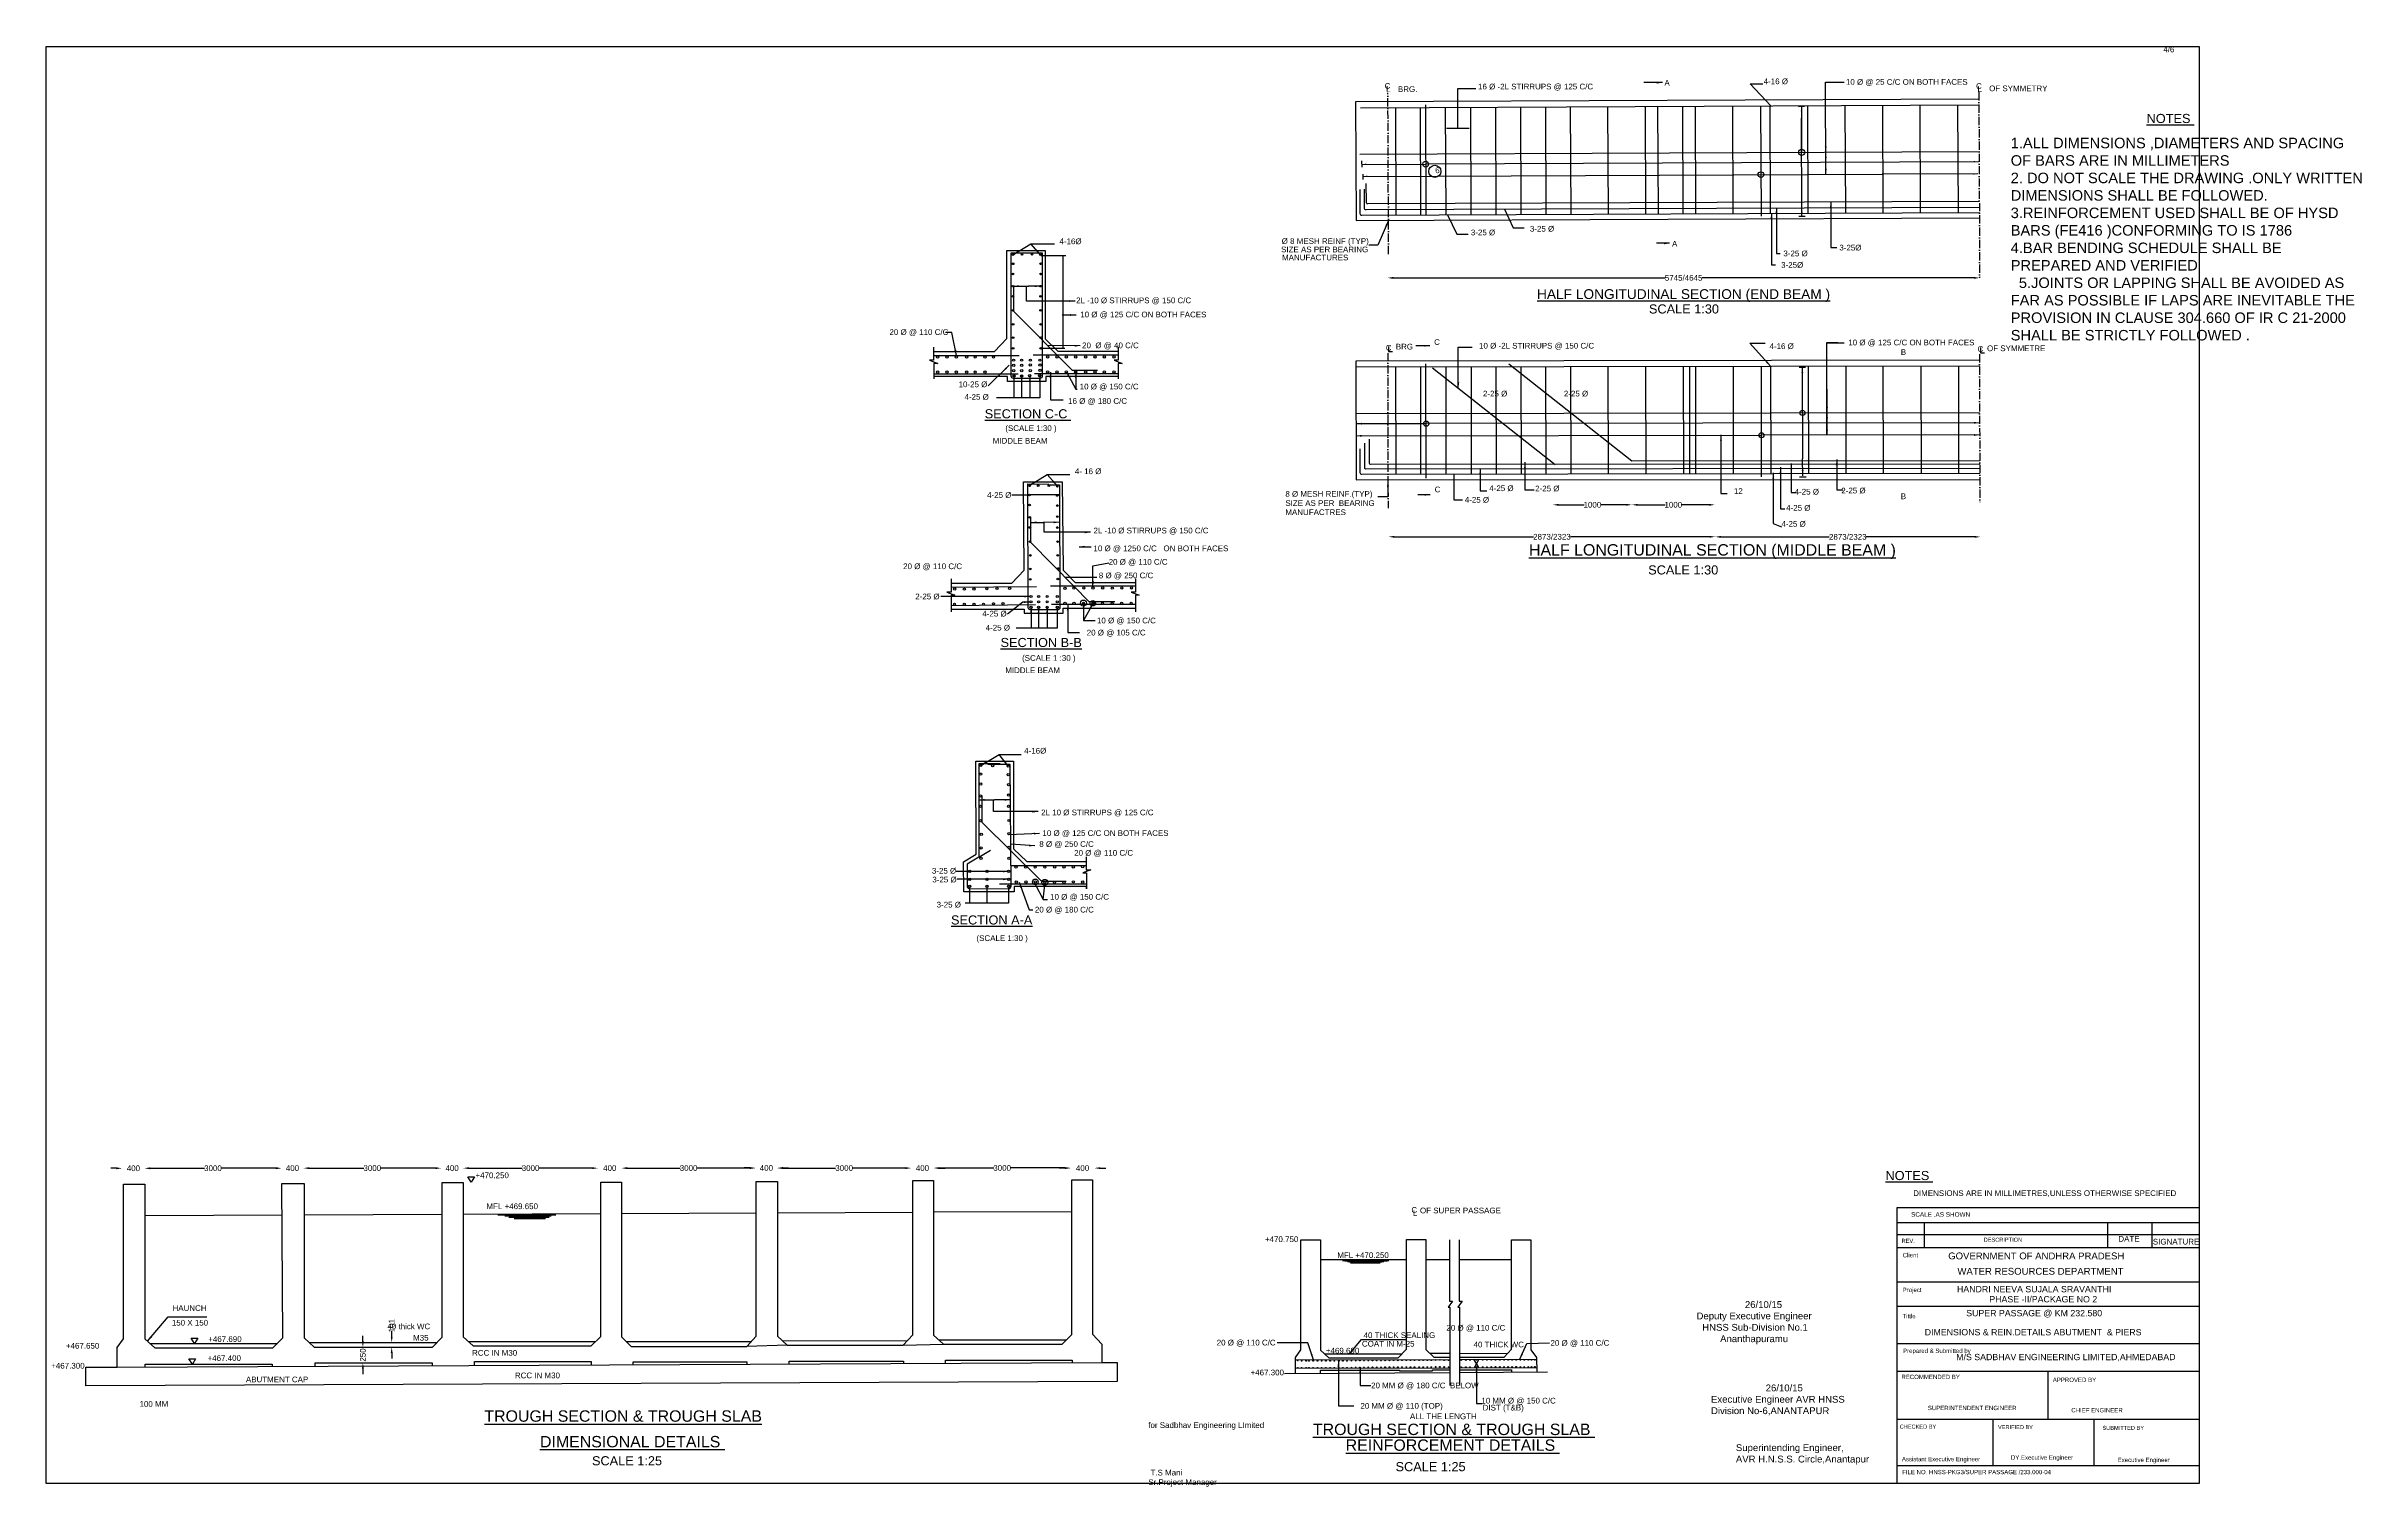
# Model space of a CAD drawing. Header units: millimetres. Extents: x 5124 to 10908727, y 2311 to 36108185.
# Drawn here: x 10857911 to 10908727, y 36076578 to 36108185 of the extents above.
import ezdxf

# ---------------------------------------------------------------- set-up
doc = ezdxf.new("R2010")
doc.units = ezdxf.units.MM
doc.header["$MEASUREMENT"] = 0
doc.linetypes.add('ACAD_ISO10W100', pattern=[18, 12, -3, 0, -3])
for name, color, linetype in [('DIMENSION', 7, 'Continuous'), ('DRAWING', 2, 'Continuous'), ('TEXT', 7, 'Continuous')]:
    doc.layers.add(name, color=color, linetype=linetype)
doc.styles.get("Standard").update_dxf_attribs({"font": 'arial.ttf', "height": 125})
doc.dimstyles.get("Standard").update_dxf_attribs({"dimtxt": 150, "dimasz": 125, "dimexe": 0.18, "dimexo": 0.0625, "dimgap": 0.09, "dimtad": 0, "dimdec": 0, "dimzin": 0, "dimdsep": 46, "dimtxsty": 'Standard', "dimcen": 0.09, "dimse1": 1, "dimse2": 1, "dimadec": 0, "dimazin": 0, "dimtfac": 1, "dimtdec": 0, "dimtofl": 0, "dimtmove": 0, "dimatfit": 3, "dimfxl": 0, "dimtolj": 1, "dimtzin": 0, "dimarcsym": 0})

# ---------------------------------------------------------------- blocks, each defined once
blk = doc.blocks.new('*D4')
at = {"layer": 'Defpoints', "color": 0, "transparency": 16777216}
for p in [(10887371, 36097432), (10894539, 36097432), (10894539, 36097422)]:
    blk.add_point(p, dxfattribs=at)
at = {"layer": 'DIMENSION', "color": 0, "lineweight": -2, "transparency": 16777216}
for p, q in [((10887496, 36097422), (10890549, 36097422)), ((10894414, 36097422), (10891361, 36097422))]:
    blk.add_line(p, q, dxfattribs=at)
at = {"layer": 'DIMENSION', "color": 0, "transparency": 16777216}
for points in [[(10887496, 36097443), (10887496, 36097401), (10887371, 36097422)], [(10894414, 36097443), (10894414, 36097401), (10894539, 36097422)]]:
    blk.add_solid(points, dxfattribs=at)
at = {"layer": 'DIMENSION', "color": 0, "transparency": 16777216, "insert": (10890955, 36097422), "char_height": 125, "attachment_point": 5}
blk.add_mtext('\\A1;2873/2323', dxfattribs=at)
blk = doc.blocks.new('*D5')
at = {"layer": 'Defpoints', "color": 0, "transparency": 16777216}
for p in [(10894539, 36097422), (10900356, 36097422), (10900356, 36097420)]:
    blk.add_point(p, dxfattribs=at)
at = {"layer": 'DIMENSION', "color": 0, "lineweight": -2, "transparency": 16777216}
for p, q in [((10894664, 36097420), (10897041, 36097420)), ((10900231, 36097420), (10897854, 36097420))]:
    blk.add_line(p, q, dxfattribs=at)
at = {"layer": 'DIMENSION', "color": 0, "transparency": 16777216}
for points in [[(10894664, 36097441), (10894664, 36097399), (10894539, 36097420)], [(10900231, 36097441), (10900231, 36097399), (10900356, 36097420)]]:
    blk.add_solid(points, dxfattribs=at)
at = {"layer": 'DIMENSION', "color": 0, "transparency": 16777216, "insert": (10897448, 36097420), "char_height": 125, "attachment_point": 5}
blk.add_mtext('\\A1;2873/2323', dxfattribs=at)
blk = doc.blocks.new('*D6')
at = {"layer": 'Defpoints', "color": 0, "transparency": 16777216}
for p in [(10892710, 36098124), (10890975, 36098095), (10892710, 36098095)]:
    blk.add_point(p, dxfattribs=at)
at = {"layer": 'DIMENSION', "color": 0, "lineweight": -2, "transparency": 16777216}
for p, q in [((10891100, 36098124), (10891662, 36098124)), ((10892585, 36098124), (10892023, 36098124))]:
    blk.add_line(p, q, dxfattribs=at)
at = {"layer": 'DIMENSION', "color": 0, "transparency": 16777216}
for points in [[(10891100, 36098145), (10891100, 36098103), (10890975, 36098124)], [(10892585, 36098145), (10892585, 36098103), (10892710, 36098124)]]:
    blk.add_solid(points, dxfattribs=at)
at = {"layer": 'DIMENSION', "color": 0, "transparency": 16777216, "insert": (10891843, 36098124), "char_height": 125, "attachment_point": 5}
blk.add_mtext('\\A1;1000', dxfattribs=at)
blk = doc.blocks.new('*D7')
at = {"layer": 'Defpoints', "color": 0, "transparency": 16777216}
for p in [(10892710, 36098124), (10894528, 36098124), (10894528, 36098124)]:
    blk.add_point(p, dxfattribs=at)
at = {"layer": 'DIMENSION', "color": 0, "lineweight": -2, "transparency": 16777216}
for p, q in [((10892835, 36098124), (10893438, 36098124)), ((10894403, 36098124), (10893800, 36098124))]:
    blk.add_line(p, q, dxfattribs=at)
at = {"layer": 'DIMENSION', "color": 0, "transparency": 16777216}
for points in [[(10892835, 36098145), (10892835, 36098103), (10892710, 36098124)], [(10894403, 36098145), (10894403, 36098103), (10894528, 36098124)]]:
    blk.add_solid(points, dxfattribs=at)
at = {"layer": 'DIMENSION', "color": 0, "transparency": 16777216, "insert": (10893619, 36098124), "char_height": 125, "attachment_point": 5}
blk.add_mtext('\\A1;1000', dxfattribs=at)
blk = doc.blocks.new('*D8')
at = {"layer": 'Defpoints', "color": 0, "transparency": 16777216}
for p in [(10887347, 36103126), (10900343, 36103126), (10900343, 36103103)]:
    blk.add_point(p, dxfattribs=at)
at = {"layer": 'DIMENSION', "color": 0, "lineweight": -2, "transparency": 16777216}
for p, q in [((10887472, 36103103), (10893439, 36103103)), ((10900218, 36103103), (10894251, 36103103))]:
    blk.add_line(p, q, dxfattribs=at)
at = {"layer": 'DIMENSION', "color": 0, "transparency": 16777216}
for points in [[(10887472, 36103124), (10887472, 36103082), (10887347, 36103103)], [(10900218, 36103124), (10900218, 36103082), (10900343, 36103103)]]:
    blk.add_solid(points, dxfattribs=at)
at = {"layer": 'DIMENSION', "color": 0, "transparency": 16777216, "insert": (10893845, 36103103), "char_height": 125, "attachment_point": 5}
blk.add_mtext('\\A1;5745/4645', dxfattribs=at)
blk = doc.blocks.new('*D9')
at = {"layer": 'Defpoints', "color": 0, "transparency": 16777216}
for p in [(10859576, 36083571), (10860068, 36083571), (10860068, 36083564)]:
    blk.add_point(p, dxfattribs=at)
at = {"layer": 'DIMENSION', "color": 0, "lineweight": -2, "transparency": 16777216}
for p, q in [((10859451, 36083564), (10859326, 36083564)), ((10860193, 36083564), (10860318, 36083564))]:
    blk.add_line(p, q, dxfattribs=at)
at = {"layer": 'DIMENSION', "color": 0, "transparency": 16777216}
for points in [[(10859451, 36083585), (10859451, 36083543), (10859576, 36083564)], [(10860193, 36083585), (10860193, 36083543), (10860068, 36083564)]]:
    blk.add_solid(points, dxfattribs=at)
at = {"layer": 'DIMENSION', "color": 0, "transparency": 16777216, "insert": (10859822, 36083564), "char_height": 125, "attachment_point": 5}
blk.add_mtext('\\A1;400', dxfattribs=at)
blk = doc.blocks.new('*D10')
at = {"layer": 'Defpoints', "color": 0, "transparency": 16777216}
for p in [(10860068, 36083564), (10863068, 36083565), (10863068, 36083564)]:
    blk.add_point(p, dxfattribs=at)
at = {"layer": 'DIMENSION', "color": 0, "lineweight": -2, "transparency": 16777216}
for p, q in [((10860193, 36083565), (10861381, 36083565)), ((10862943, 36083565), (10861754, 36083565))]:
    blk.add_line(p, q, dxfattribs=at)
at = {"layer": 'DIMENSION', "color": 0, "transparency": 16777216}
for points in [[(10860193, 36083586), (10860193, 36083544), (10860068, 36083565)], [(10862943, 36083586), (10862943, 36083544), (10863068, 36083565)]]:
    blk.add_solid(points, dxfattribs=at)
at = {"layer": 'DIMENSION', "color": 0, "transparency": 16777216, "insert": (10861568, 36083565), "char_height": 125, "attachment_point": 5}
blk.add_mtext('\\A1;3000', dxfattribs=at)
blk = doc.blocks.new('*D11')
at = {"layer": 'Defpoints', "color": 0, "transparency": 16777216}
for p in [(10863068, 36083564), (10863558, 36083568), (10863558, 36083564)]:
    blk.add_point(p, dxfattribs=at)
at = {"layer": 'DIMENSION', "color": 0, "lineweight": -2, "transparency": 16777216}
for p, q in [((10862943, 36083568), (10862818, 36083568)), ((10863683, 36083568), (10863808, 36083568))]:
    blk.add_line(p, q, dxfattribs=at)
at = {"layer": 'DIMENSION', "color": 0, "transparency": 16777216}
for points in [[(10862943, 36083589), (10862943, 36083547), (10863068, 36083568)], [(10863683, 36083589), (10863683, 36083547), (10863558, 36083568)]]:
    blk.add_solid(points, dxfattribs=at)
at = {"layer": 'DIMENSION', "color": 0, "transparency": 16777216, "insert": (10863313, 36083568), "char_height": 125, "attachment_point": 5}
blk.add_mtext('\\A1;400', dxfattribs=at)
blk = doc.blocks.new('*D12')
at = {"layer": 'Defpoints', "color": 0, "transparency": 16777216}
for p in [(10863558, 36083568), (10866572, 36083568), (10866572, 36083568)]:
    blk.add_point(p, dxfattribs=at)
at = {"layer": 'DIMENSION', "color": 0, "lineweight": -2, "transparency": 16777216}
for p, q in [((10863683, 36083568), (10864879, 36083568)), ((10866447, 36083568), (10865252, 36083568))]:
    blk.add_line(p, q, dxfattribs=at)
at = {"layer": 'DIMENSION', "color": 0, "transparency": 16777216}
for points in [[(10863683, 36083589), (10863683, 36083547), (10863558, 36083568)], [(10866447, 36083589), (10866447, 36083547), (10866572, 36083568)]]:
    blk.add_solid(points, dxfattribs=at)
at = {"layer": 'DIMENSION', "color": 0, "transparency": 16777216, "insert": (10865065, 36083568), "char_height": 125, "attachment_point": 5}
blk.add_mtext('\\A1;3000', dxfattribs=at)
blk = doc.blocks.new('*D13')
at = {"layer": 'Defpoints', "color": 0, "transparency": 16777216}
for p in [(10866572, 36083568), (10867062, 36083568), (10867062, 36083567)]:
    blk.add_point(p, dxfattribs=at)
at = {"layer": 'DIMENSION', "color": 0, "lineweight": -2, "transparency": 16777216}
for p, q in [((10866447, 36083567), (10866322, 36083567)), ((10867187, 36083567), (10867312, 36083567))]:
    blk.add_line(p, q, dxfattribs=at)
at = {"layer": 'DIMENSION', "color": 0, "transparency": 16777216}
for points in [[(10866447, 36083588), (10866447, 36083547), (10866572, 36083567)], [(10867187, 36083588), (10867187, 36083547), (10867062, 36083567)]]:
    blk.add_solid(points, dxfattribs=at)
at = {"layer": 'DIMENSION', "color": 0, "transparency": 16777216, "insert": (10866817, 36083567), "char_height": 125, "attachment_point": 5}
blk.add_mtext('\\A1;400', dxfattribs=at)
blk = doc.blocks.new('*D14')
at = {"layer": 'Defpoints', "color": 0, "transparency": 16777216}
for p in [(10867062, 36083567), (10870016, 36083568), (10870016, 36083567)]:
    blk.add_point(p, dxfattribs=at)
at = {"layer": 'DIMENSION', "color": 0, "lineweight": -2, "transparency": 16777216}
for p, q in [((10867187, 36083568), (10868352, 36083568)), ((10869891, 36083568), (10868725, 36083568))]:
    blk.add_line(p, q, dxfattribs=at)
at = {"layer": 'DIMENSION', "color": 0, "transparency": 16777216}
for points in [[(10867187, 36083589), (10867187, 36083547), (10867062, 36083568)], [(10869891, 36083589), (10869891, 36083547), (10870016, 36083568)]]:
    blk.add_solid(points, dxfattribs=at)
at = {"layer": 'DIMENSION', "color": 0, "transparency": 16777216, "insert": (10868539, 36083568), "char_height": 125, "attachment_point": 5}
blk.add_mtext('\\A1;3000', dxfattribs=at)
blk = doc.blocks.new('*D15')
at = {"layer": 'Defpoints', "color": 0, "transparency": 16777216}
for p in [(10870016, 36083568), (10870538, 36083568), (10870538, 36083568)]:
    blk.add_point(p, dxfattribs=at)
at = {"layer": 'DIMENSION', "color": 0, "lineweight": -2, "transparency": 16777216}
for p, q in [((10869891, 36083568), (10869766, 36083568)), ((10870663, 36083568), (10870788, 36083568))]:
    blk.add_line(p, q, dxfattribs=at)
at = {"layer": 'DIMENSION', "color": 0, "transparency": 16777216}
for points in [[(10869891, 36083589), (10869891, 36083547), (10870016, 36083568)], [(10870663, 36083589), (10870663, 36083547), (10870538, 36083568)]]:
    blk.add_solid(points, dxfattribs=at)
at = {"layer": 'DIMENSION', "color": 0, "transparency": 16777216, "insert": (10870277, 36083568), "char_height": 125, "attachment_point": 5}
blk.add_mtext('\\A1;400', dxfattribs=at)
blk = doc.blocks.new('*D16')
at = {"layer": 'Defpoints', "color": 0, "transparency": 16777216}
for p in [(10870538, 36083568), (10873476, 36083569), (10873476, 36083568)]:
    blk.add_point(p, dxfattribs=at)
at = {"layer": 'DIMENSION', "color": 0, "lineweight": -2, "transparency": 16777216}
for p, q in [((10870663, 36083569), (10871821, 36083569)), ((10873351, 36083569), (10872193, 36083569))]:
    blk.add_line(p, q, dxfattribs=at)
at = {"layer": 'DIMENSION', "color": 0, "transparency": 16777216}
for points in [[(10870663, 36083590), (10870663, 36083548), (10870538, 36083569)], [(10873351, 36083590), (10873351, 36083548), (10873476, 36083569)]]:
    blk.add_solid(points, dxfattribs=at)
at = {"layer": 'DIMENSION', "color": 0, "transparency": 16777216, "insert": (10872007, 36083569), "char_height": 125, "attachment_point": 5}
blk.add_mtext('\\A1;3000', dxfattribs=at)
blk = doc.blocks.new('*D17')
at = {"layer": 'Defpoints', "color": 0, "transparency": 16777216}
for p in [(10873476, 36083568), (10873952, 36083571), (10873952, 36083568)]:
    blk.add_point(p, dxfattribs=at)
at = {"layer": 'DIMENSION', "color": 0, "lineweight": -2, "transparency": 16777216}
for p, q in [((10873351, 36083571), (10873226, 36083571)), ((10874077, 36083571), (10874202, 36083571))]:
    blk.add_line(p, q, dxfattribs=at)
at = {"layer": 'DIMENSION', "color": 0, "transparency": 16777216}
for points in [[(10873351, 36083592), (10873351, 36083550), (10873476, 36083571)], [(10874077, 36083592), (10874077, 36083550), (10873952, 36083571)]]:
    blk.add_solid(points, dxfattribs=at)
at = {"layer": 'DIMENSION', "color": 0, "transparency": 16777216, "insert": (10873714, 36083571), "char_height": 125, "attachment_point": 5}
blk.add_mtext('\\A1;400', dxfattribs=at)
blk = doc.blocks.new('*D18')
at = {"layer": 'Defpoints', "color": 0, "transparency": 16777216}
for p in [(10873952, 36083568), (10876891, 36083569), (10876891, 36083568)]:
    blk.add_point(p, dxfattribs=at)
at = {"layer": 'DIMENSION', "color": 0, "lineweight": -2, "transparency": 16777216}
for p, q in [((10874077, 36083569), (10875235, 36083569)), ((10876766, 36083569), (10875608, 36083569))]:
    blk.add_line(p, q, dxfattribs=at)
at = {"layer": 'DIMENSION', "color": 0, "transparency": 16777216}
for points in [[(10874077, 36083590), (10874077, 36083548), (10873952, 36083569)], [(10876766, 36083590), (10876766, 36083548), (10876891, 36083569)]]:
    blk.add_solid(points, dxfattribs=at)
at = {"layer": 'DIMENSION', "color": 0, "transparency": 16777216, "insert": (10875421, 36083569), "char_height": 125, "attachment_point": 5}
blk.add_mtext('\\A1;3000', dxfattribs=at)
blk = doc.blocks.new('*D19')
at = {"layer": 'Defpoints', "color": 0, "transparency": 16777216}
for p in [(10876891, 36083569), (10877387, 36083569), (10877387, 36083569)]:
    blk.add_point(p, dxfattribs=at)
at = {"layer": 'DIMENSION', "color": 0, "lineweight": -2, "transparency": 16777216}
for p, q in [((10876766, 36083569), (10876641, 36083569)), ((10877512, 36083569), (10877637, 36083569))]:
    blk.add_line(p, q, dxfattribs=at)
at = {"layer": 'DIMENSION', "color": 0, "transparency": 16777216}
for points in [[(10876766, 36083590), (10876766, 36083548), (10876891, 36083569)], [(10877512, 36083590), (10877512, 36083548), (10877387, 36083569)]]:
    blk.add_solid(points, dxfattribs=at)
at = {"layer": 'DIMENSION', "color": 0, "transparency": 16777216, "insert": (10877139, 36083569), "char_height": 125, "attachment_point": 5}
blk.add_mtext('\\A1;400', dxfattribs=at)
blk = doc.blocks.new('*D20')
at = {"layer": 'Defpoints', "color": 0, "transparency": 16777216}
for p in [(10877387, 36083569), (10880392, 36083571), (10880392, 36083569)]:
    blk.add_point(p, dxfattribs=at)
at = {"layer": 'DIMENSION', "color": 0, "lineweight": -2, "transparency": 16777216}
for p, q in [((10877512, 36083571), (10878703, 36083571)), ((10880267, 36083571), (10879076, 36083571))]:
    blk.add_line(p, q, dxfattribs=at)
at = {"layer": 'DIMENSION', "color": 0, "transparency": 16777216}
for points in [[(10877512, 36083591), (10877512, 36083550), (10877387, 36083571)], [(10880267, 36083591), (10880267, 36083550), (10880392, 36083571)]]:
    blk.add_solid(points, dxfattribs=at)
at = {"layer": 'DIMENSION', "color": 0, "transparency": 16777216, "insert": (10878889, 36083571), "char_height": 125, "attachment_point": 5}
blk.add_mtext('\\A1;3000', dxfattribs=at)
blk = doc.blocks.new('*D21')
at = {"layer": 'Defpoints', "color": 0, "transparency": 16777216}
for p in [(10880392, 36083569), (10880917, 36083569), (10880917, 36083569)]:
    blk.add_point(p, dxfattribs=at)
at = {"layer": 'DIMENSION', "color": 0, "lineweight": -2, "transparency": 16777216}
for p, q in [((10880267, 36083569), (10880142, 36083569)), ((10881042, 36083569), (10881167, 36083569))]:
    blk.add_line(p, q, dxfattribs=at)
at = {"layer": 'DIMENSION', "color": 0, "transparency": 16777216}
for points in [[(10880267, 36083589), (10880267, 36083548), (10880392, 36083569)], [(10881042, 36083589), (10881042, 36083548), (10880917, 36083569)]]:
    blk.add_solid(points, dxfattribs=at)
at = {"layer": 'DIMENSION', "color": 0, "transparency": 16777216, "insert": (10880654, 36083569), "char_height": 125, "attachment_point": 5}
blk.add_mtext('\\A1;400', dxfattribs=at)
blk = doc.blocks.new('*D22')
at = {"layer": 'Defpoints', "color": 0, "transparency": 16777216}
for p in [(10864859, 36079639), (10865095, 36079639), (10865095, 36079294)]:
    blk.add_point(p, dxfattribs=at)
at = {"layer": 'DIMENSION', "color": 0, "lineweight": -2, "transparency": 16777216}
for p, q in [((10864859, 36079764), (10864859, 36079889)), ((10864859, 36079169), (10864859, 36079044))]:
    blk.add_line(p, q, dxfattribs=at)
at = {"layer": 'DIMENSION', "color": 0, "transparency": 16777216}
for points in [[(10864838, 36079764), (10864880, 36079764), (10864859, 36079639)], [(10864838, 36079169), (10864880, 36079169), (10864859, 36079294)]]:
    blk.add_solid(points, dxfattribs=at)
at = {"layer": 'DIMENSION', "color": 0, "transparency": 16777216, "insert": (10864859, 36079467), "char_height": 125, "attachment_point": 5, "rotation": 90}
blk.add_mtext('\\A1;250', dxfattribs=at)
blk = doc.blocks.new('*D23')
at = {"layer": 'Defpoints', "color": 0, "transparency": 16777216}
for p in [(10865491, 36079741), (10865498, 36079741), (10865498, 36079639)]:
    blk.add_point(p, dxfattribs=at)
at = {"layer": 'DIMENSION', "color": 0, "lineweight": -2, "transparency": 16777216}
for p, q in [((10865491, 36079866), (10865491, 36079991)), ((10865491, 36079514), (10865491, 36079389))]:
    blk.add_line(p, q, dxfattribs=at)
at = {"layer": 'DIMENSION', "color": 0, "transparency": 16777216}
for points in [[(10865470, 36079866), (10865512, 36079866), (10865491, 36079741)], [(10865470, 36079514), (10865512, 36079514), (10865491, 36079639)]]:
    blk.add_solid(points, dxfattribs=at)
at = {"layer": 'DIMENSION', "color": 0, "transparency": 16777216, "insert": (10865491, 36080111), "char_height": 125, "attachment_point": 5, "rotation": 90}
blk.add_mtext('\\A1;101', dxfattribs=at)

msp = doc.modelspace()

# ---------------------------------------------------------------- linework, layer by layer
at = {"layer": 'DIMENSION', "color": 0}
for points in [[(10905157.5, 36076651), (10857910.9, 36076651), (10857910.9, 36108182.4), (10905157.5, 36108182.4)], [(10905157.5, 36076651), (10898528.8, 36076651), (10898528.8, 36082701.4), (10905157.5, 36082701.4)]]:
    msp.add_lwpolyline(points, close=True, dxfattribs=at)
for points in [[(10879737.2, 36103595.7), (10880283.5, 36103595.7)], [(10880225.5, 36101558.8), (10880225.5, 36103595.7)], [(10879734.9, 36101558.8), (10880266.6, 36101558.8)], [(10887370.5, 36101601.1), (10887370.5, 36101484.2), (10887458.1, 36101484.2)], [(10900358, 36101575), (10900358, 36101458.1), (10900445.6, 36101458.1)], [(10879507.3, 36098346.9), (10880145.1, 36098349.5)], [(10867159.7, 36083375.3), (10867305.6, 36083375.3), (10867237.1, 36083261.7), (10867159.7, 36083375.3)], [(10867817.7, 36082541.4), (10869096.8, 36082541.4)], [(10867974.9, 36082518.3), (10868988.6, 36082518.3)], [(10868058.6, 36082488.7), (10868948.7, 36082488.7)], [(10868181, 36082460.4), (10868863.7, 36082460.4)], [(10905157.5, 36082366.2), (10898528.8, 36082366.2)], [(10899127.8, 36082366.2), (10899127.8, 36081822.5)], [(10903144.4, 36082366.2), (10903144.4, 36081822.5)], [(10904123.8, 36082366.2), (10904123.8, 36081822.5)], [(10905157.5, 36082101.4), (10898528.8, 36082101.4)], [(10905157.5, 36081822.5), (10898528.8, 36081822.5)], [(10905157.5, 36081068.2), (10898528.8, 36081068.2)], [(10905157.5, 36080533.9), (10898528.8, 36080533.9)], [(10861089.1, 36079836.3), (10861235, 36079836.3), (10861166.5, 36079722.8), (10861089.1, 36079836.3)], [(10861039.4, 36079382.5), (10861185.3, 36079382.5), (10861116.7, 36079269), (10861039.4, 36079382.5)], [(10885968.8, 36079489.5), (10887663.5, 36079491.1)], [(10886510.3, 36079490), (10886775.8, 36079804.4), (10887767.8, 36079804.4)], [(10888275.5, 36079507.1), (10888717.6, 36079507.1)], [(10888927.4, 36079507.1), (10889979.8, 36079501.4)], [(10889348.1, 36079189.9), (10889241.9, 36079372.9)], [(10889352, 36079373.3), (10889247.5, 36079189.5)], [(10905157.5, 36079716.1), (10898528.8, 36079716.1)], [(10905157.5, 36079103.1), (10898528.8, 36079103.1)], [(10901843.1, 36078053.6), (10901843.1, 36079103.1)], [(10905157.5, 36078053.6), (10898528.8, 36078053.6)], [(10900635.3, 36077033.9), (10900635.3, 36078053.6)], [(10902852, 36077033.9), (10902852, 36078053.6)], [(10905157.5, 36077033.9), (10898528.8, 36077033.9)]]:
    msp.add_lwpolyline(points, dxfattribs=at)
for centre, radius in [((10888383.9, 36105441), 133.3), ((10896451.9, 36100140.4), 57), ((10888196.1, 36099904.1), 57), ((10895553.9, 36099649.1), 54.7), ((10880673.8, 36095967.1), 65.9), ((10880876.8, 36095962.9), 58.8)]:
    msp.add_circle(centre, radius, dxfattribs=at)
at = {"layer": 'DRAWING', "color": 0}
for points in [[(10895755.9, 36106876.9), (10895306.6, 36107361.3), (10895587, 36107362.6)], [(10900325.3, 36107024), (10886643.5, 36106964.2), (10886654.9, 36104359.1), (10900336.7, 36104418.8)], [(10886751.8, 36106837.6), (10900325.9, 36106896.9)], [(10887518.2, 36106841), (10887527.7, 36104484.2)], [(10888064.1, 36106843.2), (10888073.6, 36104486.4)], [(10888178.6, 36106903.7), (10888188.3, 36104487.1)], [(10888614.8, 36106845.4), (10888624.3, 36104488.6)], [(10888890.6, 36106389.2), (10888886.8, 36107256.6), (10889286.8, 36107258.3)], [(10889165.2, 36106847.6), (10889174.7, 36104490.8)], [(10889717, 36106849.8), (10889726.5, 36104493.1)], [(10890263.1, 36106852), (10890272.6, 36104495.3)], [(10890810.7, 36106854.2), (10890820.2, 36104497.5)], [(10891357.1, 36106856.4), (10891366.6, 36104499.7)], [(10892176.9, 36106859.8), (10892186.5, 36104503)], [(10893000.3, 36106863.1), (10893009.8, 36104506.3)], [(10893275.2, 36106864.2), (10893284.7, 36104507.4)], [(10893818.2, 36106866.4), (10893827.7, 36104509.6)], [(10894096.8, 36106867.5), (10894106.3, 36104510.7)], [(10894916.9, 36106870.8), (10894926.4, 36104514.1)], [(10895535, 36106876), (10895544.8, 36104456.8)], [(10895736.7, 36106874.1), (10895746.2, 36104517.4)], [(10896500.3, 36106860.3), (10896366.2, 36106859.7)], [(10896564, 36106877.5), (10896573.5, 36104520.7)], [(10897386.9, 36106880.8), (10897396.4, 36104524)], [(10898210.4, 36106884.1), (10898219.9, 36104527.3)], [(10899030, 36106887.4), (10899039.6, 36104530.7)], [(10899858.1, 36106890.8), (10899867.6, 36104534)], [(10888642.1, 36106388.1), (10889139, 36106390.2)], [(10900330.4, 36105872.1), (10886738.5, 36105812.8)], [(10886778.8, 36105669.8), (10886779.4, 36105535.9)], [(10886806.5, 36105377.6), (10886807, 36105265.7)], [(10888664.2, 36104488.8), (10888870.1, 36104061.6), (10889119.7, 36104062.7)], [(10889917.3, 36104612.6), (10890101.8, 36104199.4), (10890343.8, 36104200.5)], [(10896371.9, 36104454), (10896512, 36104454.6)], [(10877381.3, 36101490.6), (10878719.3, 36101490.6), (10878993.4, 36101774.2), (10878993.4, 36103701.2), (10879835.1, 36103701.2), (10879835.1, 36101765.5), (10880111.4, 36101495.3), (10881432.4, 36101495.3)], [(10880982.5, 36101068.3), (10880433, 36101068.3), (10879146.4, 36102365.1), (10879146.4, 36102922.1)], [(10877381.3, 36101582.9), (10877381.3, 36101298.1), (10877294.3, 36101298.1), (10877475.4, 36101227.7), (10877386.3, 36101227.7), (10877386.3, 36100889.2)], [(10877381.3, 36101398.5), (10879265, 36101398.5)], [(10879570.1, 36101411.3), (10881432.4, 36101411.3)], [(10881432.4, 36101582.9), (10881432.4, 36101298.1), (10881345.4, 36101298.1), (10881526.5, 36101227.7), (10881437.3, 36101227.7), (10881437.3, 36100889.2)], [(10900340.3, 36101296.3), (10886651.3, 36101277.2), (10886654.9, 36098671.9), (10900344, 36098676)], [(10886651.4, 36101150.6), (10900340.5, 36101169.7)], [(10888194, 36098709.1), (10888190.5, 36101218.7)], [(10890009.4, 36101214), (10892707, 36099085.2), (10900343.4, 36099099.2)], [(10898220.5, 36101166.7), (10898223.8, 36098804.6)], [(10899054.4, 36101167.9), (10899057.7, 36098805.8)], [(10899877.1, 36101169), (10899880.4, 36098806.9)], [(10877386.3, 36100998.3), (10879240.4, 36100998.3)], [(10881437.3, 36100939.8), (10879849.8, 36100939.8), (10879849.8, 36100830.3), (10879003.4, 36100830.3), (10879003.4, 36100940.6), (10877386.3, 36100940.6)], [(10879595.5, 36101005.1), (10881437.3, 36101005.1)], [(10887524.3, 36101151.8), (10887527.6, 36098789.7)], [(10888070.7, 36101152.6), (10888074, 36098790.5)], [(10888330.9, 36101131.2), (10891026, 36099009.9)], [(10888626.4, 36101153.3), (10888629.7, 36098791.2)], [(10889179.6, 36101154.1), (10889182.9, 36098792)], [(10889726.1, 36101154.9), (10889729.4, 36098792.8)], [(10890273.5, 36101155.6), (10890276.8, 36098793.5)], [(10890816.8, 36101156.4), (10890820.1, 36098794.3)], [(10891364.1, 36101157.1), (10891367.4, 36098795.1)], [(10892185.4, 36101158.3), (10892188.7, 36098796.2)], [(10893012, 36101159.4), (10893015.3, 36098797.4)], [(10893836.6, 36101160.6), (10893839.9, 36098798.5)], [(10893973.7, 36101160.8), (10893977, 36098798.7)], [(10894104.5, 36101161), (10894107.8, 36098798.9)], [(10894930.2, 36101162.1), (10894933.5, 36098800)], [(10895555.1, 36098736.5), (10895551.8, 36101163)], [(10895754.8, 36101163.3), (10895758.1, 36098801.2)], [(10896382.6, 36101143.1), (10896518.4, 36101143.2)], [(10896580.6, 36101164.4), (10896583.9, 36098802.3)], [(10897404.5, 36101165.6), (10897407.8, 36098803.5)], [(10886652.9, 36100126.8), (10900342, 36100145.9)], [(10877771, 36096407), (10879103.9, 36096407), (10879372.3, 36096690.8), (10879357.2, 36098630.7), (10880208.6, 36098630.7), (10880226.1, 36096687.7), (10880489.5, 36096422), (10881818.3, 36096422)], [(10896385.9, 36098737), (10896534.2, 36098737.2)], [(10879455.2, 36098580.8), (10879917, 36098579.7)], [(10881818.3, 36096337.3), (10880462.9, 36096337.3), (10879519.5, 36097295), (10879519.5, 36097860.5)], [(10877771, 36096499.5), (10877771, 36096207), (10877674.9, 36096207), (10877850.8, 36096140.6), (10877767.9, 36096140.6), (10877767.9, 36095776.8)], [(10877771, 36096314.3), (10879644.7, 36096333.7)], [(10880462.9, 36096337.3), (10879948.8, 36096337.3)], [(10881363.7, 36095993.3), (10880799.9, 36095993.3), (10880462.9, 36096337.3)], [(10881818.3, 36096499.5), (10881818.3, 36096207), (10881722.1, 36096207), (10881898, 36096140.6), (10881815.1, 36096140.6), (10881815.1, 36095776.8)], [(10879623.3, 36095925.7), (10877767.9, 36095909.1)], [(10877767.9, 36095837.2), (10879371.1, 36095837.2), (10879371.1, 36095749.2), (10880224.6, 36095749.2), (10880224.6, 36095857.6), (10881815.1, 36095857.6)], [(10881815.1, 36095933.1), (10879971.9, 36095933.1)], [(10878041.2, 36090289.8), (10878319.5, 36090458.1), (10878310.5, 36092498.2), (10879138.4, 36092498.2), (10879138.4, 36090576), (10879428.5, 36090296.4), (10880744.9, 36090296.4)], [(10878844.5, 36092443.3), (10878377.7, 36092443.3), (10878377.7, 36090389.1), (10878123.3, 36090236.6)], [(10878445.9, 36091745.4), (10878445.9, 36091161), (10879750.7, 36089864.9), (10880297.2, 36089864.9)], [(10878377.7, 36090389.1), (10878630.4, 36090546.2)], [(10880737.5, 36089697.5), (10880737.5, 36089744.8), (10879152, 36089744.8), (10879152, 36089629.5), (10878048, 36089629.5), (10878041.2, 36090289.8)], [(10879081.3, 36090210.7), (10880735.4, 36090210.7)], [(10880735.4, 36090397.9), (10880735.4, 36090113.6), (10880831.7, 36090113.6), (10880657, 36090046.9), (10880737.5, 36090046.9), (10880737.5, 36089697.5)], [(10878833.5, 36089808.2), (10880737.5, 36089808.2)], [(10879617.8, 36089786.8), (10879786.2, 36089464), (10879880.6, 36089464)], [(10879786.2, 36089464), (10879825.2, 36089773.7)], [(10858776.8, 36078790), (10858776.8, 36079203.9), (10859464.6, 36079203.9), (10859464.6, 36079628.8), (10859601.5, 36079824.1), (10859601.5, 36083218.6), (10860071.4, 36083218.6), (10860071.4, 36079823.8), (10860291.3, 36079621.9), (10862881, 36079621.9), (10863104.3, 36079845.5), (10863083.5, 36083229.1), (10863569.1, 36083229.1), (10863569.1, 36079842.1), (10863788.7, 36079639.4), (10866386.4, 36079639.4), (10866600.4, 36079860.7), (10866600.4, 36083253.7), (10867062.5, 36083253.7), (10867062.5, 36079868.2), (10867280.2, 36079666.1), (10869867.2, 36079666.1), (10870078.6, 36079876.2), (10870078.6, 36083262), (10870533.4, 36083262), (10870533.4, 36079869.7), (10870744.8, 36079657.4), (10873284.4, 36079657.4), (10873489.2, 36079883.6), (10873489.2, 36083276.9), (10873961.8, 36083276.9), (10873961.8, 36079881.8), (10874172.8, 36079682.3), (10876713.8, 36079682.3), (10876925.9, 36079909), (10876925.9, 36083293.2), (10877384.4, 36083293.2), (10877384.4, 36079902.9), (10877602.9, 36079704.7), (10880206.1, 36079704.7), (10880419.3, 36079913.9), (10880419.3, 36083309.4), (10880874.9, 36083309.4), (10880874.9, 36079922.8), (10881073, 36079704.5), (10881073, 36079303), (10881415.4, 36079303), (10881415.4, 36078888.6), (10858776.8, 36078790)], [(10860071.4, 36082526.6), (10863087.7, 36082540.4)], [(10863569.1, 36082542.6), (10866600.4, 36082556.5)], [(10867062.5, 36082558.6), (10870078.6, 36082572.4)], [(10870533.4, 36082574.5), (10873489.2, 36082588)], [(10873961.8, 36082590.2), (10876925.9, 36082603.7)], [(10877384.4, 36082605.8), (10880419.3, 36082619.7)], [(10885325.7, 36079062.7), (10885325.7, 36079414), (10885445, 36079580.4), (10885445, 36081995.9), (10885876.1, 36081995.9), (10885876.1, 36079575.9), (10886061.6, 36079403.2), (10887581.1, 36079403.2), (10887760.4, 36079594.4), (10887760.4, 36082003.3), (10888184.7, 36082003.3), (10888184.7, 36079591.3), (10888366.3, 36079422.8), (10888717.6, 36079422.8)], [(10888710.2, 36081993.5), (10888710.2, 36080651.4), (10888773.6, 36080651.4), (10888676.4, 36080516.3), (10888717.6, 36080516.3), (10888717.6, 36078800.4)], [(10888920, 36081993.5), (10888920, 36080651.4), (10888983.4, 36080651.4), (10888886.2, 36080516.3), (10888927.4, 36080516.3), (10888927.4, 36078800.4)], [(10888927.4, 36079422.8), (10889905.1, 36079422.8), (10890068.7, 36079594.9), (10890068.7, 36081998), (10890490.9, 36081998), (10890490.9, 36079578.2), (10890618, 36079415.9), (10890620.1, 36079096.8)], [(10885876.1, 36081559.7), (10887760.4, 36081559.7)], [(10886360.8, 36081543.9), (10887376.8, 36081543.9)], [(10887338.8, 36081529.9), (10886412, 36081529.9)], [(10886470.7, 36081515.9), (10887267.6, 36081515.9)], [(10887224.5, 36081501.4), (10886512.6, 36081501.4)], [(10886536.2, 36081490.2), (10887185.9, 36081490.2)], [(10888184.7, 36081559.7), (10888710.2, 36081559.7)], [(10888920, 36081559.7), (10890068.7, 36081559.7)], [(10860181.4, 36079722.9), (10862981.6, 36079722.7)], [(10863678.9, 36079740.7), (10866479.2, 36079740.6)], [(10867171.3, 36079767.1), (10869971.6, 36079767)], [(10867306.8, 36079239.9), (10867306.8, 36079323.1), (10869866.1, 36079323.1), (10869866.4, 36079251.6)], [(10870639.1, 36079763.5), (10873380.4, 36079763.4)], [(10870788, 36079255.8), (10870788, 36079318.9), (10873285, 36079318.9), (10873285.2, 36079267.3)], [(10874172.8, 36079682.3), (10873284.4, 36079657.4)], [(10874067.3, 36079782.1), (10876807, 36079781.9)], [(10874217, 36079271.6), (10874217, 36079333.6), (10876720.4, 36079333.6), (10876720.6, 36079283.1)], [(10876713.8, 36079682.3), (10877602.9, 36079704.7)], [(10877493.6, 36079803.8), (10880293.9, 36079803.6)], [(10877641.9, 36079287.3), (10877641.9, 36079356.5), (10880425.1, 36079356.5), (10880425.3, 36079300.1)], [(10885325.7, 36079359.1), (10888717.6, 36079371.1)], [(10888927.4, 36079371.8), (10890618.3, 36079377.8)], [(10859464.6, 36079203.9), (10881073, 36079303)], [(10860076.9, 36079206.7), (10860076.9, 36079269), (10862868.2, 36079269), (10862868.4, 36079219.5)], [(10863810.9, 36079223.8), (10863810.9, 36079293.8), (10866378.6, 36079293.8), (10866378.8, 36079235.6)], [(10885087.6, 36079061.2), (10888717.6, 36079084.6)], [(10885325.7, 36079175.8), (10888717.6, 36079187.7)], [(10885873.6, 36079066.3), (10885878.5, 36079136), (10887610.1, 36079136), (10887610.1, 36079121.1), (10888332, 36079121.1), (10888332, 36079121.1), (10888332, 36079145.6), (10888717.6, 36079145.6)], [(10888927.4, 36079188.4), (10890619.5, 36079194.3)], [(10888927.4, 36079145.6), (10890069.2, 36079145.6), (10890069.5, 36079093.3)], [(10888927.4, 36079085.9), (10890857.2, 36079098.4)]]:
    msp.add_lwpolyline(points, dxfattribs=at)
at = {"layer": 'DRAWING', "color": 0, "linetype": 'ACAD_ISO10W100', "ltscale": 15}
for points in [[(10887370.3, 36103625.6), (10887354.8, 36107164.3)], [(10900324.7, 36107176.9), (10900342.4, 36103103)], [(10887352.7, 36101454.7), (10887357.5, 36098050.1)], [(10900340.2, 36101428.6), (10900344.7, 36098184.6)]]:
    msp.add_lwpolyline(points, dxfattribs=at)
at = {"layer": 'DRAWING', "color": 0}
for points in [[(10886740, 36105039.5), (10886742.3, 36104515.2, 0.4604046), (10886782.5, 36104481.2), (10900336.2, 36104535.9)], [(10886830.4, 36105051.2), (10886832.2, 36104641.1, 0.4260874), (10886874.7, 36104600.6), (10900335.7, 36104653.7)], [(10900335.1, 36104781.4), (10886911.2, 36104728.9, -0.4470402), (10886882.4, 36104760.8), (10886880.6, 36105174.8)], [(10900343.8, 36098807.6), (10886784.9, 36098788.7, -0.3909766), (10886746.8, 36098823.8), (10886746, 36099353.1)], [(10886839, 36099472.9), (10886839.8, 36098937.9, 0.4346216), (10886866.9, 36098912.6), (10900343.7, 36098924.5)], [(10900343.3, 36099017.5), (10886976.7, 36099006.6, -0.3941406), (10886950.5, 36099031), (10886949.7, 36099560.6)], [(10879923, 36098563.9), (10880144.1, 36098565), (10880155.5, 36095861, -0.4142136), (10880115.5, 36095821), (10879501.2, 36095821, -0.4142136), (10879461.2, 36095861), (10879455.2, 36098580.8)], [(10878123.3, 36090236.6), (10878123.3, 36089747.9, 0.4596701), (10878180, 36089699.3), (10879033.9, 36089702.9, 0.4461714), (10879084.4, 36089759.6), (10879066.3, 36092428.1), (10878575.4, 36092428.1)]]:
    msp.add_lwpolyline(points, format="xyb", dxfattribs=at)
msp.add_lwpolyline([(10879087.4, 36103655), (10879770.7, 36103655), (10879770.7, 36100945.8, -0.4142136), (10879720.7, 36100895.8), (10879137.4, 36100895.8, -0.4142136), (10879087.4, 36100945.8)], format="xyb", close=True, dxfattribs=at)
for centre, radius in [((10896435.8, 36105855.1), 66.9), ((10888183.8, 36105599.4), 63.5), ((10895541.1, 36105369), 62.4), ((10879126.5, 36103612.3), 17.7), ((10879127.4, 36103188.6), 17.7), ((10879130.3, 36103412.8), 17.7), ((10879323.1, 36103616.4), 17.7), ((10879544.4, 36103622.5), 17.7), ((10879731.2, 36103612.3), 17.7), ((10879732.1, 36103188.6), 17.7), ((10879735, 36103412.8), 17.7), ((10879125.6, 36102921), 17.7), ((10879126.5, 36102699.7), 17.7), ((10879730.4, 36102921), 17.7), ((10879731.3, 36102699.7), 17.7), ((10879126.6, 36102389.4), 17.7), ((10879731.3, 36102389.4), 17.7), ((10879130.2, 36102082.4), 17.7), ((10879130.2, 36101789.9), 17.7), ((10879734.9, 36102082.4), 17.7), ((10879734.9, 36101789.9), 17.7), ((10877471, 36101363.9), 25.2), ((10877675.5, 36101363.9), 25.2), ((10877886.3, 36101363.9), 25.2), ((10878107.5, 36101363.9), 25.2), ((10878296.5, 36101363.9), 25.2), ((10878509.7, 36101363.9), 25.2), ((10878698.7, 36101363.9), 25.2), ((10879130.2, 36101558.8), 17.7), ((10879140.3, 36101297.4), 25.2), ((10879143.7, 36101183.5), 25.2), ((10879317, 36101297.4), 25.2), ((10879319, 36101186.2), 25.2), ((10879506.2, 36101193.3), 25.2), ((10879508.7, 36101297.4), 25.2), ((10879716, 36101297.4), 25.2), ((10879717.2, 36101190.8), 25.2), ((10879734.9, 36101558.8), 17.7), ((10879886.1, 36101369.3), 25.2), ((10880093, 36101369.3), 25.2), ((10880297.7, 36101369.3), 25.2), ((10880504.1, 36101369.3), 25.2), ((10880721, 36101369.3), 25.2), ((10880924.3, 36101369.3), 25.2), ((10881133, 36101369.3), 25.2), ((10881344.4, 36101369.3), 25.2), ((10877471, 36101036.6), 25.2), ((10877675.5, 36101036.6), 25.2), ((10877886.3, 36101036.6), 25.2), ((10878107.5, 36101036.6), 25.2), ((10878296.5, 36101036.6), 25.2), ((10878509.7, 36101036.6), 25.2), ((10879142.8, 36101066.2), 25.2), ((10879147.4, 36100950.5), 25.2), ((10879316, 36100951.6), 25.2), ((10879318.1, 36101068.9), 25.2), ((10879495.8, 36100955), 25.2), ((10879506.2, 36101069.8), 25.2), ((10879714.9, 36100958.3), 25.2), ((10879720.5, 36101074), 25.2), ((10879886.1, 36101039.8), 25.2), ((10880093, 36101039.8), 25.2), ((10880297.7, 36101039.8), 25.2), ((10880504.1, 36101039.8), 25.2), ((10880721, 36101039.8), 25.2), ((10880924.3, 36101039.8), 25.2), ((10881133, 36101039.8), 25.2), ((10881344.4, 36101039.8), 25.2), ((10879490.9, 36098338.2), 18.6), ((10879490.9, 36098119.4), 18.6), ((10879491.7, 36098541.7), 18.6), ((10879681.1, 36098546.6), 18.6), ((10879914.6, 36098543.9), 18.6), ((10880096.8, 36098328.6), 18.6), ((10880098.6, 36098107.6), 18.6), ((10880100.2, 36098531.9), 18.6), ((10879493.9, 36097849.6), 18.6), ((10879497.1, 36097627.1), 18.6), ((10880098.6, 36097864.8), 18.6), ((10880098.6, 36097624.5), 18.6), ((10879498.6, 36097315), 18.6), ((10880106.5, 36097315.9), 18.6), ((10879506.6, 36097013.3), 18.6), ((10879506.6, 36096715.6), 18.6), ((10880108.4, 36097014), 18.6), ((10880117.5, 36096724), 18.6), ((10877847.6, 36096275), 23.9), ((10878059.9, 36096273.7), 23.9), ((10878270.9, 36096275), 23.9), ((10878551.8, 36096284), 23.9), ((10878774.3, 36096287.8), 23.9), ((10879053.5, 36096290.4), 23.9), ((10879506.6, 36096487), 18.6), ((10879523.1, 36096111.7), 23.9), ((10879688.9, 36096111.7), 23.9), ((10879876.1, 36096111.7), 23.9), ((10880099.8, 36096111.7), 23.9), ((10880110.5, 36096494.3), 18.6), ((10880266.7, 36096292.3), 23.9), ((10880462.1, 36096296.2), 23.9), ((10880680.9, 36096299.2), 23.9), ((10880882.7, 36096296.2), 23.9), ((10881094.7, 36096299.1), 23.9), ((10881306.7, 36096295.2), 23.9), ((10881514.8, 36096298.2), 23.9), ((10881728.7, 36096298.2), 23.9), ((10877842, 36095944.4), 23.9), ((10878057.4, 36095944.4), 23.9), ((10878270.2, 36095944.4), 23.9), ((10878479.9, 36095944.4), 23.9), ((10878699.5, 36095952.4), 23.9), ((10878908.8, 36095958.1), 23.9), ((10879523.1, 36095993.3), 23.9), ((10879523.1, 36095872.1), 23.9), ((10879688.9, 36095993.3), 23.9), ((10879688.9, 36095872.1), 23.9), ((10879876.1, 36095993.3), 23.9), ((10879876.1, 36095872.1), 23.9), ((10880099.8, 36095993.3), 23.9), ((10880099.8, 36095872.1), 23.9), ((10880268.3, 36095960.7), 23.9), ((10880464.4, 36095960.7), 23.9), ((10880674.6, 36095966.4), 23.9), ((10880883.1, 36095964.4), 23.9), ((10881092.6, 36095964.4), 23.9), ((10881304, 36095963.8), 23.9), ((10881511.1, 36095965.9), 23.9), ((10881721, 36095966.6), 23.9), ((10878415.1, 36092213.7), 24.9), ((10878417.9, 36091995.5), 24.9), ((10878420.9, 36092406.1), 24.9), ((10878679.5, 36092399.4), 24.9), ((10879024.5, 36092390.2), 24.9), ((10879024.5, 36092203.8), 24.9), ((10878413.3, 36091507.2), 24.9), ((10878413.6, 36091734.9), 24.9), ((10879028.6, 36091753), 24.9), ((10879028.6, 36091507.8), 24.9), ((10879029.4, 36091984.3), 24.9), ((10878413.3, 36091193.3), 24.9), ((10879035.8, 36091196.2), 24.9), ((10878427.7, 36090593.7), 24.9), ((10878430.6, 36090893.3), 24.9), ((10879036.3, 36090905.5), 24.9), ((10879041.4, 36090608.5), 24.9), ((10878176.3, 36090078.3), 24.9), ((10878427.5, 36090364.7), 24.9), ((10878554.6, 36090078.3), 24.9), ((10879031, 36090078.3), 24.9), ((10879036.7, 36090368.7), 24.9), ((10879194.9, 36090173.3), 24.9), ((10879404.1, 36090172.4), 24.9), ((10879614.1, 36090174.3), 24.9), ((10879825.9, 36090174.3), 24.9), ((10880041.9, 36090176.4), 24.9), ((10880246.3, 36090177.5), 24.9), ((10880448.4, 36090176.4), 24.9), ((10880658.1, 36090180.7), 24.9), ((10878176.3, 36089905.8), 24.9), ((10878176.3, 36089749.9), 24.9), ((10878554.6, 36089905.8), 24.9), ((10878554.6, 36089749.9), 24.9), ((10879031, 36089905.8), 24.9), ((10879031, 36089749.9), 24.9), ((10879199.9, 36089844.6), 24.9), ((10879410.7, 36089848.3), 24.9), ((10879617.8, 36089848.8), 62), ((10879617.8, 36089848.8), 24.9), ((10879825.2, 36089838.4), 64.7), ((10879825.2, 36089838.4), 24.9), ((10880038, 36089837.3), 24.9), ((10880246.3, 36089840), 24.9), ((10880452.7, 36089850.5), 24.9), ((10880657, 36089846.2), 24.9), ((10885375.5, 36079345.5), 7.93), ((10885461, 36079338.7), 7.93), ((10885560.1, 36079338.7), 7.93), ((10885623.7, 36079338.7), 7.93), ((10885715.5, 36079338.7), 7.93), ((10885808.1, 36079338.7), 7.93), ((10885900, 36079338.7), 7.93), ((10885993.5, 36079338.7), 7.93), ((10886087, 36079338.7), 7.93), ((10886179.4, 36079338.7), 7.93), ((10886276.7, 36079338.7), 7.93), ((10886366.7, 36079338.7), 7.93), ((10886457.6, 36079338.7), 7.93), ((10886553, 36079342.5), 7.93), ((10886647.7, 36079343.4), 7.93), ((10886737.7, 36079343.8), 7.93), ((10886830.8, 36079346.2), 7.93), ((10886925.1, 36079348.5), 7.93), ((10887015.5, 36079348.5), 7.93), ((10887109.9, 36079348.5), 7.93), ((10887203.6, 36079348.4), 7.93), ((10887294.9, 36079350.2), 7.93), ((10887389.8, 36079350.2), 7.93), ((10887479.9, 36079350.2), 7.93), ((10887572.2, 36079350.6), 7.93), ((10887664.2, 36079351.5), 7.93), ((10887759, 36079353.3), 7.93), ((10887849.8, 36079353.3), 7.93), ((10887940.6, 36079353), 7.93), ((10888041.1, 36079354.5), 7.93), ((10888127.9, 36079354.7), 7.93), ((10888219.8, 36079352.9), 7.93), ((10888307.6, 36079354), 7.93), ((10888402.8, 36079358.1), 7.93), ((10888493.7, 36079358.7), 7.93), ((10888589.7, 36079355.5), 7.93), ((10888686.9, 36079351.9), 7.93), ((10888965.8, 36079357.8), 7.93), ((10889063.5, 36079357.8), 7.93), ((10889155.3, 36079357.8), 7.93), ((10889297, 36079360.3), 7.93), ((10889435.4, 36079359.9), 7.93), ((10889528.9, 36079359.5), 7.93), ((10889624.2, 36079359.9), 7.93), ((10889715.2, 36079360.3), 7.93), ((10889812, 36079359.9), 7.93), ((10889904.4, 36079361.1), 7.93), ((10889996.3, 36079361.5), 7.93), ((10890081.7, 36079360.3), 7.93), ((10890168.6, 36079362.3), 7.93), ((10890262.2, 36079361.1), 7.93), ((10890349.2, 36079360.3), 7.93), ((10890436.1, 36079360.7), 7.93), ((10890506.7, 36079360.3), 7.93), ((10890580.2, 36079362.7), 7.93), ((10885375.5, 36079187.4), 7.93), ((10885461, 36079187.4), 7.93), ((10885560.1, 36079187.4), 7.93), ((10885623.7, 36079187.4), 7.93), ((10885715.5, 36079187.4), 7.93), ((10885808.1, 36079187.4), 7.93), ((10885900, 36079187.4), 7.93), ((10885993.5, 36079187.4), 7.93), ((10886087, 36079187.4), 7.93), ((10886179.4, 36079187.4), 7.93), ((10886276.7, 36079187.4), 7.93), ((10886366.7, 36079187.4), 7.93), ((10886457.6, 36079187.4), 7.93), ((10886553, 36079191.2), 7.93), ((10886647.7, 36079192.1), 7.93), ((10886737.7, 36079192.5), 7.93), ((10886830.8, 36079194.9), 7.93), ((10886925.1, 36079197.2), 7.93), ((10887015.5, 36079197.2), 7.93), ((10887109.9, 36079197.2), 7.93), ((10887203.6, 36079197.1), 7.93), ((10887294.9, 36079198.9), 7.93), ((10887389.8, 36079198.9), 7.93), ((10887479.9, 36079198.9), 7.93), ((10887572.2, 36079199.3), 7.93), ((10887664.2, 36079200.2), 7.93), ((10887759, 36079202), 7.93), ((10887849.8, 36079202), 7.93), ((10887940.6, 36079201.7), 7.93), ((10888041.1, 36079203.2), 7.93), ((10888127.9, 36079203.4), 7.93), ((10888219.8, 36079201.6), 7.93), ((10888307.6, 36079202.7), 7.93), ((10888402.8, 36079206.8), 7.93), ((10888493.7, 36079207.4), 7.93), ((10888589.7, 36079204.2), 7.93), ((10888686.9, 36079200.6), 7.93), ((10888965.8, 36079201.8), 7.93), ((10889063.5, 36079201.8), 7.93), ((10889155.3, 36079201.7), 7.93), ((10889297, 36079204.2), 7.93), ((10889435.4, 36079203.8), 7.93), ((10889528.9, 36079203.4), 7.93), ((10889624.2, 36079203.8), 7.93), ((10889715.2, 36079204.2), 7.93), ((10889812, 36079203.8), 7.93), ((10889904.4, 36079205.1), 7.93), ((10889996.3, 36079205.5), 7.93), ((10890081.7, 36079204.2), 7.93), ((10890168.6, 36079206.3), 7.93), ((10890262.2, 36079205), 7.93), ((10890349.2, 36079204.2), 7.93), ((10890436.1, 36079204.6), 7.93), ((10890506.7, 36079204.2), 7.93), ((10890580.2, 36079206.6), 7.93)]:
    msp.add_circle(centre, radius, dxfattribs=at)

# ---------------------------------------------------------------- texts
at = {"layer": 'DIMENSION', "color": 0}
for s, height, p in [('%%UNOTES ', 200, (10904006.7, 36106501.2)), ('A', 125, (10893590.3, 36103789.8)), ('%%UHALF LONGITUDINAL SECTION (END BEAM )', 215.247, (10890627.3, 36102640.1)), ('SCALE 1:30', 200, (10893083.8, 36102321.9)), ('%%USECTION C-C ', 200, (10878505.7, 36100020.7)), ('%%UHALF LONGITUDINAL SECTION (MIDDLE BEAM )', 250, (10890451.6, 36097009.7)), ('SCALE 1:30', 200, (10893067.6, 36096594.8)), ('%%USECTION B-B', 200, (10878853.2, 36095002.4)), ('%%USECTION A-A', 200, (10877766.5, 36088914.3)), ('%%UNOTES ', 200, (10898275.3, 36083305.9)), ('DIMENSIONS ARE IN MILLIMETRES,UNLESS OTHERWISE SPECIFIED ', 125, (10898884.4, 36082956.2)), ('%%UTROUGH SECTION & TROUGH SLAB', 250, (10867524.8, 36078003.3)), ('%%UTROUGH SECTION & TROUGH SLAB ', 250, (10885708.9, 36077711)), ('%%UDIMENSIONAL DETAILS ', 250, (10868745.7, 36077440.9)), ('%%UREINFORCEMENT DETAILS ', 250, (10886428.4, 36077365.3)), ('SCALE 1:25', 200, (10869886.9, 36077046.5)), ('SCALE 1:25', 200, (10887523.1, 36076917.4))]:
    msp.add_text(s, height=height, dxfattribs=at).set_placement(p)
msp.add_text('6', height=125, rotation=6, dxfattribs=at).set_placement((10888398.7, 36105396.5))
at = {"layer": 'DIMENSION', "color": 0, "attachment_point": 1}
for s, insert, char_height, width in [('1.ALL DIMENSIONS ,DIAMETERS AND SPACING OF BARS ARE IN MILLIMETERS  \\P2. DO NOT SCALE THE DRAWING .ONLY WRITTEN DIMENSIONS SHALL BE FOLLOWED. \\P3.REINFORCEMENT USED SHALL BE OF HYSD BARS (FE416 )CONFORMING TO IS 1786 \\P4.BAR BENDING SCHEDULE SHALL BE PREPARED AND VERIFIED\\P  5.JOINTS OR LAPPING SHALL BE AVOIDED AS FAR AS POSSIBLE IF LAPS ARE INEVITABLE THE  PROVISION IN CLAUSE 304.660 OF IR C 21-2000 SHALL BE STRICTLY FOLLOWED . ', (10901024, 36106178.3), 230, 7714.696), ('for Sadbhav Engineering LImited \\P\\P\\P\\P\\P T.S Mani  \\PSr.Project Manager ', (10882096, 36077990.9), 125, 3014.668)]:
    msp.add_mtext(s, dxfattribs=dict(at, insert=insert, char_height=char_height, width=width))
at = {"layer": 'TEXT', "color": 0}
for s, height, p in [('4/6', 125, (10904373.2, 36108052.9)), ('C', 125, (10887284.3, 36107254.3)), ('L', 125, (10887316.8, 36107185.8)), ('BRG.', 125, (10887574.2, 36107183.4)), ('16 Ø -2L STIRRUPS @ 125 C/C ', 125, (10889333.8, 36107239)), ('A', 125, (10893424, 36107321.6)), ('4-16 Ø ', 125, (10895602.1, 36107353.5)), ('10 Ø @ 25 C/C ON BOTH FACES ', 125, (10897407.9, 36107340)), ('C', 125, (10900262.7, 36107249.3)), ('L', 125, (10900295.2, 36107180.8)), ('OF SYMMETRY', 125, (10900550.3, 36107199.3)), ('3-25 Ø ', 125, (10890471.5, 36104118.7)), ('4-16Ø ', 125, (10880146.6, 36103842.7)), ('SIZE AS PER BEARING ', 125, (10885011.4, 36103664.5)), ('Ø 8 MESH REINF (TYP)', 125, (10885024.2, 36103848.2)), ('3-25 Ø ', 125, (10889175.8, 36104037.3)), ('3-25 Ø', 125, (10896034.7, 36103577.5)), ('3-25Ø ', 125, (10897263, 36103705.2)), ('MANUFACTURES ', 125, (10885031.4, 36103488)), ('3-25Ø ', 125, (10895985.4, 36103325.5)), ('2L -10 Ø STIRRUPS @ 150 C/C', 125, (10880512.8, 36102547.2)), ('10 Ø @ 125 C/C ON BOTH FACES ', 125, (10880603.5, 36102237.1)), ('20 Ø @ 110 C/C ', 125, (10876415.7, 36101851.5)), ('20  Ø @ 40 C/C ', 125, (10880643.5, 36101559.5)), ('C', 125, (10888370.9, 36101633.1)), ('10 Ø -2L STIRRUPS @ 150 C/C ', 125, (10889355.3, 36101551.9)), ('10 Ø @ 125 C/C ON BOTH FACES ', 125, (10897459.5, 36101622.6)), ('C', 125, (10887309.2, 36101506.1)), ('BRG ', 125, (10887528.6, 36101531.7)), ('4-16 Ø ', 125, (10895729.7, 36101541)), ('B', 125, (10898611.6, 36101412.9)), ('C', 125, (10900296.7, 36101480)), ('OF SYMMETRE', 125, (10900504.1, 36101495.1)), ('10-25 Ø ', 125, (10877933.5, 36100704.9)), ('10 Ø @ 150 C/C ', 125, (10880591, 36100655.8)), ('4-25 Ø ', 125, (10878062.9, 36100428.3)), ('16 Ø @ 180 C/C ', 125, (10880336.6, 36100339)), ('2-25 Ø ', 125, (10889441.7, 36100501.4)), ('2-25 Ø ', 125, (10891217.6, 36100501.4)), ('(SCALE 1:30 )', 125, (10878958.4, 36099743)), ('MIDDLE BEAM ', 125, (10878681.1, 36099465.8)), ('4- 16 Ø ', 125, (10880484.8, 36098796.5)), ('4-25 Ø ', 125, (10878558.1, 36098276.6)), ('8 Ø MESH REINF.(TYP)', 125, (10885104.3, 36098300.1)), ('SIZE AS PER  BEARING', 125, (10885104.3, 36098099.3)), ('C', 125, (10888381.6, 36098398.3)), ('4-25 Ø', 125, (10889042.8, 36098171.1)), ('4-25 Ø ', 125, (10889580, 36098424.1)), ('2-25 Ø ', 125, (10890587.3, 36098418.9)), ('12', 125, (10894948.8, 36098363.7)), ('4-25 Ø', 125, (10896095.8, 36097995.5)), ('4-25 Ø ', 125, (10896282.6, 36098348.3)), ('2-25 Ø ', 125, (10897305.3, 36098374.2)), ('B', 125, (10898611.2, 36098247.4)), ('2L -10 Ø STIRRUPS @ 150 C/C', 125, (10880893.1, 36097496)), ('MANUFACTRES ', 125, (10885104.3, 36097898.5)), ('4-25 Ø', 125, (10895991.9, 36097642.6)), ('10 Ø @ 1250 C/C   ON BOTH FACES ', 125, (10880892.7, 36097105.7)), ('20 Ø @ 110 C/C ', 125, (10876715.9, 36096712.1)), ('8 Ø @ 250 C/C ', 125, (10881010.6, 36096511.8)), ('20 Ø @ 110 C/C ', 125, (10881226.6, 36096808.5)), ('2-25 Ø ', 125, (10876982.2, 36096049.5)), ('4-25 Ø ', 125, (10878454, 36095673.4)), ('10 Ø @ 150 C/C ', 125, (10880970.1, 36095521.8)), ('4-25 Ø ', 125, (10878527.8, 36095364.5)), ('20 Ø @ 105 C/C ', 125, (10880745.1, 36095256.5)), ('(SCALE 1 :30 )', 125, (10879326.1, 36094700.3)), ('MIDDLE BEAM ', 125, (10878956.5, 36094430)), ('4-16Ø ', 125, (10879372.2, 36092664.8)), ('2L 10 Ø STIRRUPS @ 125 C/C ', 125, (10879744.7, 36091310.5)), ('8 Ø @ 250 C/C ', 125, (10879704.4, 36090617)), ('10 Ø @ 125 C/C ON BOTH FACES ', 125, (10879772.6, 36090857.6)), ('20 Ø @ 110 C/C ', 125, (10880470.1, 36090423.8)), ('3-25 Ø ', 125, (10877346.8, 36090030.4)), ('3-25 Ø ', 125, (10877356.6, 36089837.6)), ('10 Ø @ 150 C/C ', 125, (10879941, 36089459.4)), ('3-25 Ø ', 125, (10877451.4, 36089287.5)), ('20 Ø @ 180 C/C ', 125, (10879608.8, 36089177.4)), ('(SCALE 1:30 )', 125, (10878325.5, 36088552.4)), ('+470.250', 125, (10867330, 36083347.7)), ('MFL +469.650', 125, (10867571.2, 36082668.3)), ('C', 125, (10887870.8, 36082589)), ('L', 125, (10887903.3, 36082520.5)), ('OF SUPER PASSAGE ', 125, (10888058.7, 36082576)), ('SCALE .AS SHOWN ', 100, (10898837.5, 36082501.7)), ('+470.750', 125, (10884656.5, 36081945.1)), ('REV.', 88.38, (10898629.9, 36081928.6)), ('DESCRIPTION ', 88.384, (10900430.6, 36081953)), ('DATE ', 125, (10903386.5, 36081952.9)), ('SIGNATURE ', 125, (10904143.4, 36081891.9)), ('MFL +470.250', 125, (10886243.8, 36081595.2)), ('Client ', 95, (10898653.4, 36081611.3)), ('GOVERNMENT OF ANDHRA PRADESH ', 150, (10899651.9, 36081566.6)), ('WATER RESOURCES DEPARTMENT ', 150, (10899854.5, 36081229.4)), ('Project ', 95, (10898653.7, 36080848.9)), ('HANDRI NEEVA SUJALA SRAVANTHI', 138.099, (10899844.8, 36080844)), ('HAUNCH ', 125, (10860681, 36080435.3)), ('Tittle ', 95, (10898648.9, 36080274.1)), ('SUPER PASSAGE @ KM 232.580', 138.099, (10900047.3, 36080317.4)), ('PHASE -II/PACKAGE NO 2', 138.099, (10900553.7, 36080622.5)), ('150 X 150 ', 125, (10860666.4, 36080113.2)), ('+467.690', 125, (10861464.7, 36079754.5)), ('40 thick WC ', 125, (10865396.2, 36080032.7)), ('M35', 125, (10865961.2, 36079782.5)), ('40 THICK SEALING ', 125, (10886822.1, 36079839.5)), ('20 Ø @ 110 C/C ', 125, (10888639.2, 36080002.4)), ('DIMENSIONS & REIN.DETAILS ABUTMENT  & PIERS', 138.099, (10899135.9, 36079898.3)), ('+467.650', 125, (10858341.1, 36079607.4)), ('+467.400', 125, (10861450, 36079337.3)), ('RCC IN M30 ', 125, (10867255.7, 36079451.8)), ('20 Ø @ 110 C/C ', 125, (10883597.6, 36079676.9)), ('+469.690', 125, (10885994, 36079500.3)), ('COAT IN M-25', 125, (10886784.9, 36079651.8)), ('40 THICK WC ', 125, (10889235.3, 36079634.9)), ('20 Ø @ 110 C/C ', 125, (10890922.4, 36079670.2)), ('Prepared & Submitted by ', 95, (10898662.7, 36079511.2)), ('M/S SADBHAV ENGINEERING LIMITED,AHMEDABAD ', 138.099, (10899828.1, 36079354.1)), ('+467.300', 125, (10858018.2, 36079169.8)), ('ABUTMENT CAP', 125, (10862292.2, 36078868.8)), ('RCC IN M30 ', 125, (10868194.7, 36078957.1)), ('+467.300', 125, (10884341.1, 36079021.5)), ('20 MM Ø @ 180 C/C  BELOW', 125, (10886986.3, 36078736.8)), ('RECOMMENDED BY ', 95, (10898624.7, 36078939.9)), ('APPROVED BY ', 95, (10901947.3, 36078875)), ('100 MM ', 125, (10859956.6, 36078330.3)), ('20 MM Ø @ 110 (TOP) ', 125, (10886751.8, 36078288)), ('10 MM Ø @ 150 C/C ', 125, (10889407.4, 36078403.1)), ('DIST (T&B)', 125, (10889434.7, 36078249.9)), ('SUPERINTENDENT ENGINEER ', 95, (10899204.7, 36078257.7)), ('CHIEF ENGINEER ', 95, (10902353.8, 36078209)), ('ALL THE LENGTH ', 125, (10887839, 36078059.5)), ('CHECKED BY ', 88.384, (10898586.8, 36077851.7)), ('VERIFIED BY ', 88.384, (10900744, 36077840.8)), ('SUBMITTED BY ', 88.384, (10903036.8, 36077824.6)), ('Assistant Executive Engineer  ', 95, (10898635.3, 36077135.7)), ('FILE NO. HNSS-PKG3/SUPER PASSAGE /233.000-04', 95, (10898640.6, 36076851.4)), ('DY.Executive Engineer', 95, (10901028.6, 36077171.1)), ('Executive Engineer', 95, (10903371.4, 36077117.4))]:
    msp.add_text(s, height=height, dxfattribs=at).set_placement(p)
at = {"layer": 'TEXT', "color": 0, "char_height": 150, "attachment_point": 1}
for s, insert, width in [('\\pi394.38;^I^I26/10/15\\P\\pi137.76;Deputy Executive Engineer  \\P\\pi263.82;HNSS Sub-Division No.1 \\P\\pi656.88;Ananthapuramu ', (10893990.3, 36080649.8), 2789.922), ('\\pi507.66;^I^I26/10/15\\P\\pi0;Executive Engineer AVR HNSS Division No-6,ANANTAPUR ', (10894446.7, 36078820.3), 3016.476), ('Superintending Engineer, \\PAVR H.N.S.S. Circle,Anantapur ', (10894992.6, 36077508.9), 3095.779)]:
    msp.add_mtext(s, dxfattribs=dict(at, insert=insert, width=width))

# ---------------------------------------------------------------- dimensions: what is measured, and where the dimension line sits
at = {"layer": 'DIMENSION', "color": 0}
for base, p1, p2, text, picture, middle in [((10900343, 36103102.8), (10887346.9, 36103126), (10900343, 36103126), '5745/4645', '*D8', (10893845, 36103102.8)), ((10892710.2, 36098123.9), (10890975.3, 36098095.3), (10892710.2, 36098095.3), '1000', '*D6', (10891842.7, 36098123.9)), ((10894527.9, 36098123.9), (10892710.2, 36098123.9), (10894527.9, 36098123.9), '1000', '*D7', (10893619, 36098123.9)), ((10894538.9, 36097422.2), (10887371, 36097432.1), (10894538.9, 36097432.1), '2873/2323', '*D4', (10890955, 36097422.2)), ((10900356.4, 36097420.2), (10894538.9, 36097422.2), (10900356.4, 36097422.2), '2873/2323', '*D5', (10897447.6, 36097420.2)), ((10860068.1, 36083563.8), (10859575.6, 36083571), (10860068.1, 36083571), '400', '*D9', (10859821.8, 36083563.8)), ((10863558.4, 36083567.9), (10863067.6, 36083563.8), (10863558.4, 36083563.8), '400', '*D11', (10863313, 36083567.9)), ((10866572.1, 36083567.8), (10863558.4, 36083567.9), (10866572.1, 36083567.9), '3000', '*D12', (10865065.3, 36083567.8)), ((10867061.8, 36083567.4), (10866572.1, 36083567.8), (10867061.8, 36083567.8), '400', '*D13', (10866816.9, 36083567.4)), ((10870016, 36083567.9), (10867061.8, 36083567.4), (10870016, 36083567.4), '3000', '*D14', (10868538.9, 36083567.9)), ((10870538.3, 36083568.2), (10870016, 36083567.9), (10870538.3, 36083567.9), '400', '*D15', (10870277.2, 36083568.2)), ((10873475.7, 36083569.2), (10870538.3, 36083568.2), (10873475.7, 36083568.2), '3000', '*D16', (10872007, 36083569.2)), ((10873951.7, 36083571.3), (10873475.7, 36083568.2), (10873951.7, 36083568.2), '400', '*D17', (10873713.7, 36083571.3)), ((10876891.1, 36083569.2), (10873951.7, 36083568.2), (10876891.1, 36083568.2), '3000', '*D18', (10875421.4, 36083569.2)), ((10877387.2, 36083569), (10876891.1, 36083569.2), (10877387.2, 36083569.2), '400', '*D19', (10877139.2, 36083569)), ((10880391.6, 36083570.6), (10877387.2, 36083569.2), (10880391.6, 36083569.2), '3000', '*D20', (10878889.4, 36083570.6)), ((10880917.1, 36083568.5), (10880391.6, 36083569.2), (10880917.1, 36083569.2), '400', '*D21', (10880654.4, 36083568.5))]:
    dim = msp.add_linear_dim(base=base, p1=p1, p2=p2, text=text, dimstyle='Standard', dxfattribs=at)
    dim.commit()
    dim.dimension.update_dxf_attribs({"geometry": picture, "text_midpoint": middle})
dim = msp.add_linear_dim(base=(10863067.6141, 36083564.8849), p1=(10860068.1026, 36083563.7596), p2=(10863067.6141, 36083563.7596), dimstyle='Standard', dxfattribs=at)
dim.commit()
dim.dimension.update_dxf_attribs({"geometry": '*D10', "text_midpoint": (10861567.8584, 36083564.8849)})
dim = msp.add_linear_dim(base=(10864859.3, 36079639.4), p1=(10865094.8, 36079293.8), p2=(10865094.8, 36079639.4), angle=90, text='250', dimstyle='Standard', dxfattribs=at)
dim.commit()
dim.dimension.update_dxf_attribs({"geometry": '*D22', "text_midpoint": (10864859.3, 36079466.6)})
dim = msp.add_linear_dim(base=(10865491.3, 36079740.6), p1=(10865497.9, 36079639.4), p2=(10865497.9, 36079740.6), angle=90, dimstyle='Standard', dxfattribs=at)
dim.commit()
dim.dimension.update_dxf_attribs({"geometry": '*D23', "text_midpoint": (10865491.3, 36080110.8)})

# ---------------------------------------------------------------- leaders
for points in [[(10893381.8, 36107387.2), (10892973.5, 36107387.2)], [(10897075.1, 36104768.7), (10897075.1, 36103770.9), (10897210.1, 36103770.9)], [(10887367.1, 36104362.2), (10887133, 36103819.4), (10886936.1, 36103819.4)], [(10895771.2, 36104517.5), (10895771.2, 36103388), (10895862.6, 36103388)], [(10895880.9, 36104636.2), (10895880.9, 36103635.7), (10895965.5, 36103635.7)], [(10879126.5, 36103612.3), (10879518.4, 36103852.5), (10880034.4, 36103852.5)], [(10879731.2, 36103612.3), (10879518.4, 36103852.5)], [(10893537.8, 36103861.5), (10893250.3, 36103861.5)], [(10879125.6, 36102921), (10879468.7, 36102921)], [(10880487.9, 36102595.2), (10879425.2, 36102595.2), (10879425.2, 36102921)], [(10879730.4, 36102921), (10879468.7, 36102921)], [(10880510.6, 36102288.7), (10880209.1, 36102288.7)], [(10877883.9, 36101398.5), (10877785.4, 36101906.3), (10877643.1, 36101906.3)], [(10896987.7, 36100111.2), (10896987.7, 36101683.4), (10897226.1, 36101683.4)], [(10879045.3, 36101187.9), (10878581.1, 36100732.2)], [(10880602.1, 36101612.7), (10879882.9, 36101622.8)], [(10888278.5, 36101613.7), (10887968.9, 36101613.7)], [(10888900.4, 36100682.9), (10888900.4, 36101581), (10889201.8, 36101581)], [(10895754.8, 36101163.3), (10895297.5, 36101669), (10895633, 36101669)], [(10879714.9, 36100958.3), (10879714.9, 36100473.7), (10878761.9, 36100473.7)], [(10879147.4, 36100950.5), (10879147.4, 36100473.7)], [(10879316, 36100951.6), (10879316, 36100473.7)], [(10879495.8, 36100955), (10879495.8, 36100473.7)], [(10879946.9, 36101035), (10879946.9, 36100430.7), (10880230.5, 36100430.7)], [(10880297.7, 36101039.8), (10880504.1, 36100660.7)], [(10880504.1, 36101039.8), (10880504.1, 36100660.7), (10880538.2, 36100660.7)], [(10896987.7, 36099901.5), (10896987.7, 36100169.7)], [(10894664.2, 36099655.6), (10894664.2, 36098375.2), (10894801.7, 36098375.2)], [(10896987.7, 36099649.1), (10896987.7, 36099901.5)], [(10879473.1, 36098541.7), (10879879.8, 36098788.8), (10880375.2, 36098788.8)], [(10880100.2, 36098531.9), (10879879.8, 36098788.8)], [(10887356.6, 36098672.1), (10887356.6, 36098296.1), (10887135.6, 36098296.1)], [(10888805.3, 36098791.5), (10888805.3, 36098229.8), (10888989, 36098229.8)], [(10889379.5, 36098914.8), (10889379.5, 36098429), (10889529.5, 36098429)], [(10890363.2, 36099055.9), (10890363.2, 36098453.7), (10890562.5, 36098453.7)], [(10895813, 36098823.3), (10895813, 36097710.5), (10895991.9, 36097642.6)], [(10895972.3, 36098946.4), (10895972.3, 36098032), (10896069.7, 36098032)], [(10896208.4, 36099026.6), (10896208.4, 36098392.4), (10896311.7, 36098392.4)], [(10897205.3, 36099116.9), (10897205.3, 36098449.8), (10897342.5, 36098449.8)], [(10879472.3, 36098338.2), (10879104.2, 36098338.2)], [(10888285.6, 36098344), (10888010.1, 36098344)], [(10879519.5, 36097737.9), (10879790.3, 36097737.9)], [(10880147.6, 36097739.4), (10879790.3, 36097737.9)], [(10880825.3, 36097519.8), (10879809.6, 36097519.8), (10879809.6, 36097737.9)], [(10880577.8, 36097204.6), (10880845, 36097204.6)], [(10880882.5, 36096317), (10880882.5, 36096783.5), (10881228.4, 36096848.7)], [(10879499.1, 36096111.7), (10877542.2, 36096111.7)], [(10880269.9, 36096535.7), (10880967.8, 36096535.7)], [(10879496.4, 36095989.2), (10879342.1, 36095989.2), (10879006.5, 36095727.2)], [(10880099.8, 36095872.1), (10880099.8, 36095413.8), (10879196.1, 36095413.8)], [(10879523.1, 36095872.1), (10879523.1, 36095413.8)], [(10879688.9, 36095872.1), (10879688.9, 36095413.8)], [(10879876.1, 36095872.1), (10879876.1, 36095413.8)], [(10880328.3, 36095933.1), (10880328.3, 36095322.8), (10880585.3, 36095322.8)], [(10880674.6, 36095966.4), (10880674.6, 36095582.5), (10880932.7, 36095582.5)], [(10880883.1, 36095964.4), (10880674.6, 36095582.5)], [(10878420.9, 36092406.1), (10878820.6, 36092644.7), (10879307.1, 36092644.7)], [(10879024.5, 36092390.2), (10878820.6, 36092644.7)], [(10878377.7, 36091648.1), (10878718.3, 36091648.1)], [(10879679.8, 36091390.6), (10878695.8, 36091390.6), (10878695.8, 36091648.1)], [(10879071.5, 36091650.5), (10878718.3, 36091648.1)], [(10879708.8, 36090913.9), (10879036.3, 36090880.6)], [(10879602.6, 36090640.1), (10879078.2, 36090676.5)], [(10879031, 36090078.3), (10877880.4, 36090078.3)], [(10879031, 36089905.8), (10877900, 36089905.8)], [(10879031, 36089749.9), (10879031, 36089382.9), (10878075.3, 36089382.9)], [(10878172.5, 36089747.9), (10878172.5, 36089382.9)], [(10878554.6, 36089749.9), (10878554.6, 36089382.9)], [(10879261.4, 36089841.3), (10879481.8, 36089237.2), (10879562.2, 36089233)], [(10860132.2, 36079768), (10860581.8, 36080308.1), (10861435.8, 36080308.1)], [(10885721.3, 36079360.5), (10885595.4, 36079735.9), (10884922.1, 36079735.9)], [(10886268.8, 36079338.7), (10886268.8, 36078349.1), (10886610.4, 36078349.1)], [(10890247.4, 36079376.5), (10890406.3, 36079716.4), (10890898.7, 36079737.7)], [(10886745.7, 36079192.5), (10886745.7, 36078798.9), (10886977, 36078798.9)], [(10889298.4, 36079196.4), (10889298.4, 36078404.6), (10889426.1, 36078404.6)]]:
    msp.add_leader(points, dimstyle='Standard', override={"dimgap": 0.09, "dimtad": 0}, dxfattribs=at)
at = {"layer": 'DRAWING', "color": 0}
for points, override in [([(10896966.7, 36105375.2), (10896957.8, 36107394.6), (10897365.6, 36107396.4)], {"dimgap": 0.09, "dimtad": 0}), ([(10896431.4, 36106857), (10896435.8, 36105855.1)], {"dimasz": 100}), ([(10896441.9, 36104454.3), (10896432.5, 36106605.7)], {"dimasz": 100}), ([(10896964.6, 36105857.4), (10896963.5, 36106107.4)], {"dimgap": 0.09, "dimtad": 0}), ([(10896965.5, 36105637.7), (10896964, 36105983.9)], {"dimgap": 0.09, "dimtad": 0}), ([(10886779.1, 36105593.2), (10888180.1, 36105599.3)], {"dimasz": 100, "dimgap": 0.09, "dimtad": 0}), ([(10886806.7, 36105330.8), (10898204.8, 36105380.6)], {"dimasz": 100, "dimgap": 0.09, "dimtad": 0}), ([(10900314.1, 36105652.3), (10888180.1, 36105599.3)], {"dimasz": 100, "dimgap": 0.09, "dimtad": 0}), ([(10900304.3, 36105384.6), (10898204.8, 36105380.6)], {"dimasz": 100, "dimgap": 0.09, "dimtad": 0}), ([(10896994, 36099651.1), (10896991.1, 36101679.9), (10897365.3, 36101680.4)], {"dimgap": 0.09, "dimtad": 0}), ([(10896450.5, 36101143.1), (10896453.3, 36099131.4)], {"dimgap": 0.09, "dimtad": 0}), ([(10896993.3, 36100141.2), (10896992.6, 36100652.9)], {"dimgap": 0.09, "dimtad": 0}), ([(10896993.6, 36099919.1), (10896992.7, 36100557.3)], {"dimgap": 0.09, "dimtad": 0}), ([(10886653.2, 36099904.6), (10888192.4, 36099906.8)], {"dimgap": 0.09, "dimtad": 0}), ([(10886653.5, 36099636.7), (10895553.9, 36099649.1)], {"dimgap": 0.09, "dimtad": 0}), ([(10900342.3, 36099923.7), (10888192.4, 36099906.8)], {"dimgap": 0.09, "dimtad": 0}), ([(10900342.6, 36099655.8), (10895553.9, 36099649.1)], {"dimgap": 0.09, "dimtad": 0}), ([(10896460, 36098762.8), (10896453.3, 36099131.4)], {"dimgap": 0.09, "dimtad": 0})]:
    msp.add_leader(points, dimstyle='Standard', override=override, dxfattribs=at)

doc.saveas('drawing.dxf')
